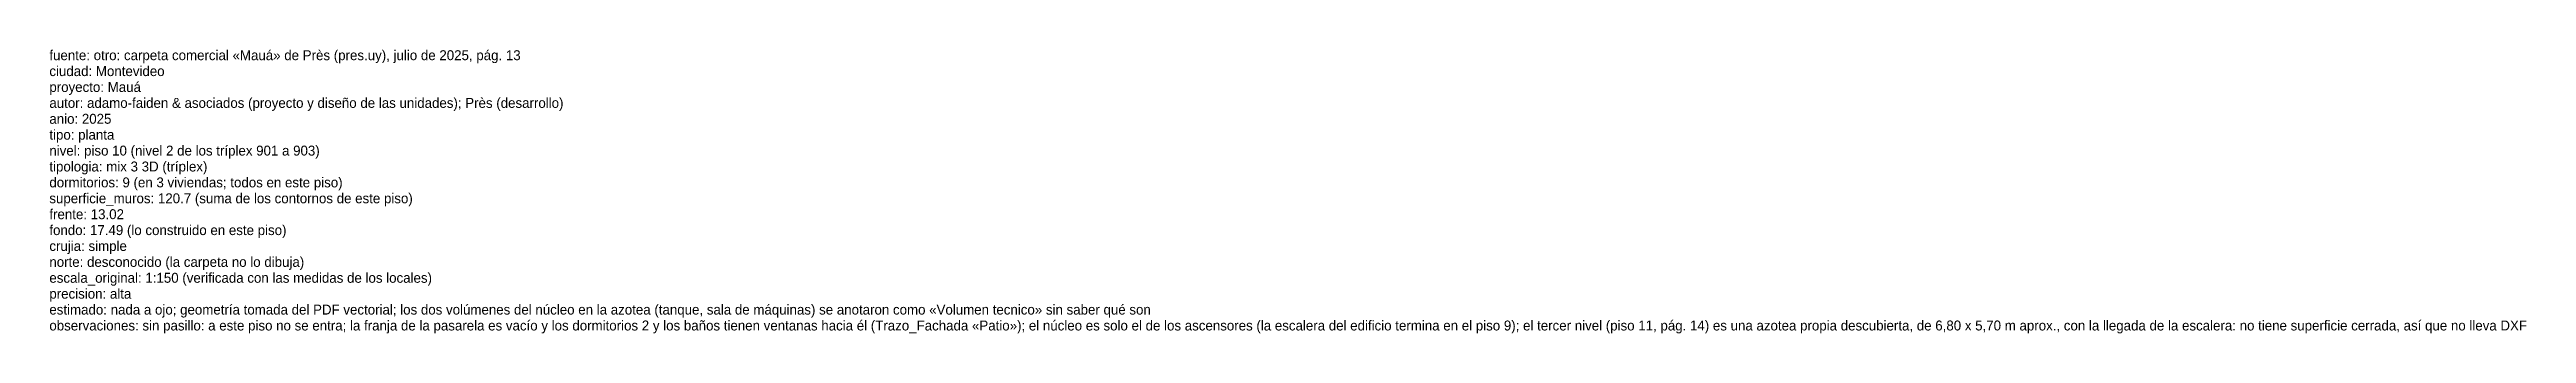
# Model space of a CAD drawing. Header units: metres. Extents: x 0 to 81.3, y 0 to 13.3.
# Drawn here: x 19 to 81.3, y 6.1 to 13.3 of the extents above; entities that cross this region are included whole.
import ezdxf

# ---------------------------------------------------------------- set-up
doc = ezdxf.new("R2010")
doc.units = ezdxf.units.M
doc.layers.add('Trazo_Datos', color=7, linetype='Continuous')

msp = doc.modelspace()

# ---------------------------------------------------------------- texts
at = {"layer": 'Trazo_Datos'}
for s, p in [('fuente: otro: carpeta comercial «Mauá» de Près (pres.uy), julio de 2025, pág. 13', (18.98, 13.02)), ('ciudad: Montevideo', (18.98, 12.62)), ('proyecto: Mauá', (18.98, 12.22)), ('autor: adamo-faiden & asociados (proyecto y diseño de las unidades); Près (desarrollo)', (18.98, 11.82)), ('tipo: planta', (18.98, 11.02)), ('anio: 2025', (18.98, 11.42)), ('nivel: piso 10 (nivel 2 de los tríplex 901 a 903)', (18.98, 10.62)), ('tipologia: mix 3 3D (tríplex)', (18.98, 10.22)), ('dormitorios: 9 (en 3 viviendas; todos en este piso)', (18.98, 9.82)), ('superficie_muros: 120.7 (suma de los contornos de este piso)', (18.98, 9.42)), ('frente: 13.02', (18.98, 9.02)), ('fondo: 17.49 (lo construido en este piso)', (18.98, 8.62)), ('crujia: simple', (18.98, 8.22)), ('escala_original: 1:150 (verificada con las medidas de los locales)', (18.98, 7.42)), ('norte: desconocido (la carpeta no lo dibuja)', (18.98, 7.82)), ('estimado: nada a ojo; geometría tomada del PDF vectorial; los dos volúmenes del núcleo en la azotea (tanque, sala de máquinas) se anotaron como «Volumen tecnico» sin saber qué son', (18.98, 6.62)), ('precision: alta', (18.98, 7.02)), ('observaciones: sin pasillo: a este piso no se entra; la franja de la pasarela es vacío y los dormitorios 2 y los baños tienen ventanas hacia él (Trazo_Fachada «Patio»); el núcleo es solo el de los ascensores (la escalera del edificio termina en el piso 9); el tercer nivel (piso 11, pág. 14) es una azotea propia descubierta, de 6,80 x 5,70 m aprox., con la llegada de la escalera: no tiene superficie cerrada, así que no lleva DXF', (18.98, 6.22))]:
    msp.add_text(s, height=0.25, dxfattribs=at).set_placement(p)

doc.saveas('drawing.dxf')
